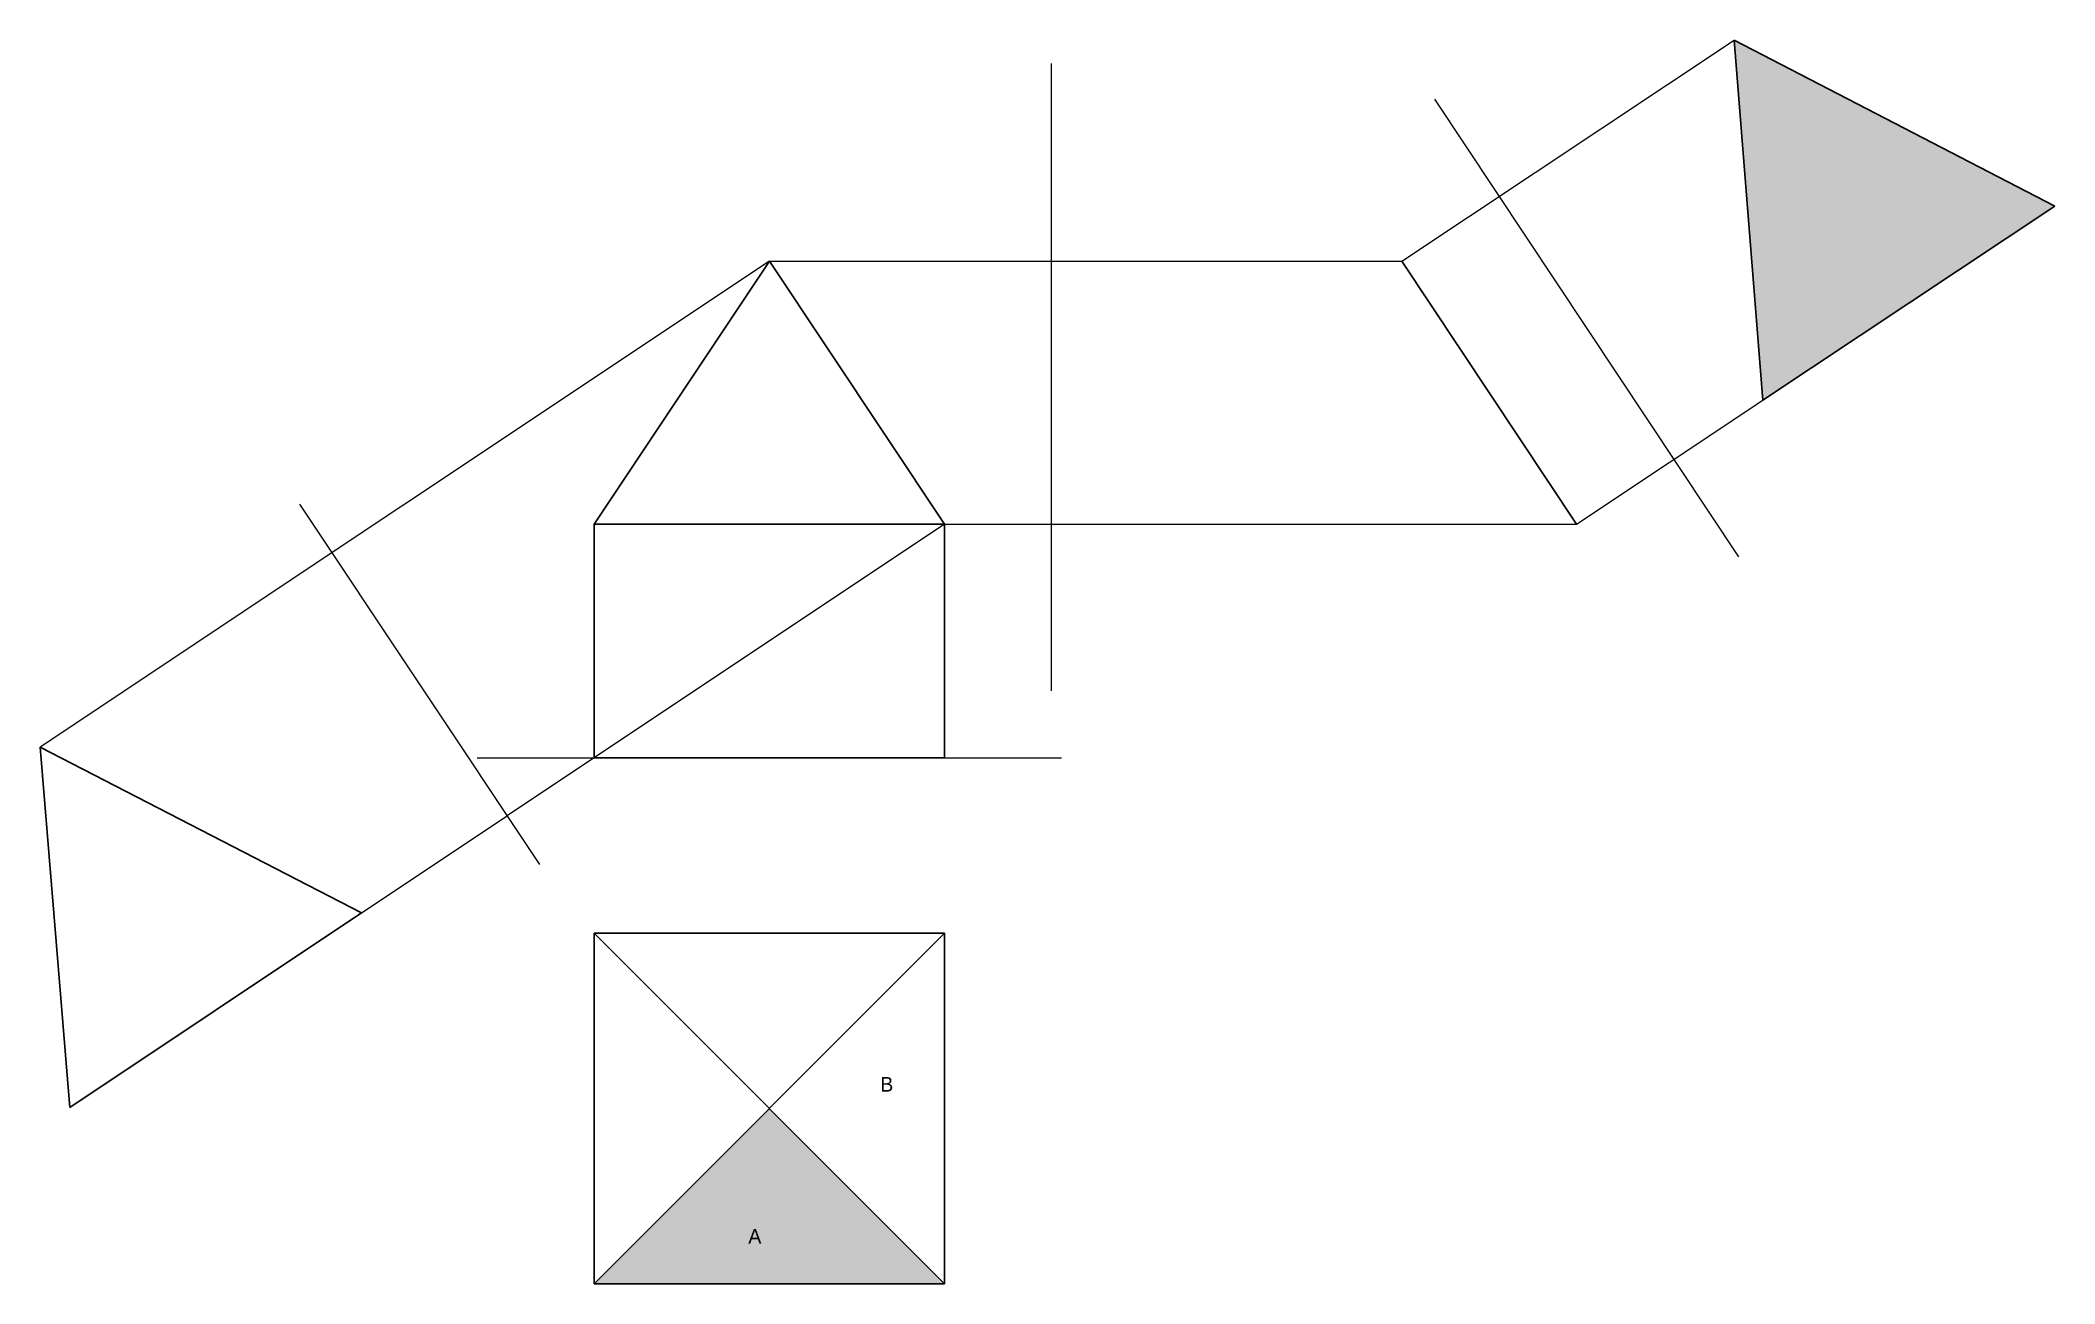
# Model space of a CAD drawing. Header units: millimetres. Extents: x -441 to 1862, y -1431 to 566.
# Drawn here: x 600.7 to 945.5, y -43.2 to 169.6 of the extents above; entities that cross this region are included whole.
import ezdxf

# ---------------------------------------------------------------- set-up
doc = ezdxf.new("R2010")
doc.units = ezdxf.units.MM
doc.layers.get('0').update_dxf_attribs({"color": 220})
doc.layers.add('construction', color=130, linetype='Continuous')
doc.layers.add('object', color=7, linetype='Continuous', lineweight=30)

msp = doc.modelspace()

# ---------------------------------------------------------------- texts
at = {"layer": 'construction'}
for s, p in [('B', (744.455, -10.3)), ('A', (721.867, -36.304))]:
    msp.add_text(s, height=2.5, dxfattribs=at).set_placement(p)

# ---------------------------------------------------------------- hatches: boundary and pattern name
at = {"layer": 'construction'}
h = msp.add_hatch(dxfattribs=at)
h.set_pattern_fill('DOTS', color=256)
h.set_pattern_definition([(0, (-340.0709, 389.1695), (0.79375, 1.5875), [0, -1.5875])])
h.paths.add_polyline_path([(755.471, -43.172), (725.471, -13.172), (695.471, -43.172)])
h.paths.add_polyline_path([(895.52, 108.004), (945.504, 141.195), (890.63, 169.599)])
h.paths.add_polyline_path([(721.242, -36.929), (724.159, -36.929), (724.159, -33.179), (721.242, -33.179)], flags=24)
h = msp.add_hatch(dxfattribs=at)
h.set_pattern_fill('AR-CONC', color=256)
h.set_pattern_definition([(50, (-340.07, 389.17), (182.185, -15.94), [19.05, -209.55]), (355, (-340.07, 389.17), (-35.243, 191.057), [15.24, -167.64]), (100.451, (-324.89, 387.84), (146.94, 175.118), [16.19, -178.09]), (46.184, (-340.07, 439.97), (271.08, -42.042), [28.575, -314.325]), (96.636, (-317.48, 436.47), (237.404, 247.426), [24.285, -267.136]), (351.184, (-340.07, 439.97), (237.404, 247.426), [22.86, -251.46]), (21, (-314.67, 427.27), (151.614, -102.265), [19.05, -209.55]), (326, (-314.67, 427.27), (61.802, 184.188), [15.24, -167.64]), (71.451, (-302.04, 418.75), (213.416, 81.923), [16.19, -178.09]), (37.5, (-340.07, 389.17), (3.0886, 84.555), [0, -165.608, 0, -170.18, 0, -168.275]), (7.5, (-340.07, 389.17), (66.82, 100.1806), [0, -97.028, 0, -161.798, 0, -64.135]), (327.5, (-396.71, 389.17), (135.5906, -5.7287), [0, -63.5, 0, -198.12, 0, -262.89]), (317.5, (-422.11, 389.17), (148.129, 25.426), [0, -82.55, 0, -131.572, 0, -186.69])])
h.paths.add_polyline_path([(725.471, -13.172), (755.471, -43.172), (755.471, 16.828)])
h.paths.add_polyline_path([(605.702, -13.018), (655.625, 20.264), (600.663, 48.623)])
h.paths.add_polyline_path([(743.83, -10.925), (746.747, -10.925), (746.747, -7.175), (743.83, -7.175)], flags=24)

# ---------------------------------------------------------------- linework, layer by layer
for p, q in [((773.75, 58.29), (773.75, 165.627)), ((839.347, 159.553), (891.357, 81.231)), ((645.039, 90.226), (686.133, 28.585)), ((675.471, 46.828), (695.471, 46.828)), ((755.471, 46.828), (775.471, 46.828))]:
    msp.add_line(p, q)
for p, q in [((833.75, 131.828), (890.63, 169.599)), ((725.471, 131.828), (600.663, 48.623)), ((725.471, 131.828), (833.75, 131.828)), ((863.632, 86.828), (895.52, 108.004)), ((755.471, 86.828), (680.586, 36.905)), ((755.471, 86.828), (863.632, 86.828)), ((655.625, 20.264), (680.586, 36.905))]:
    msp.add_line(p, q, dxfattribs=at)
at = {"layer": 'object'}
for p, q in [((890.63, 169.599), (895.52, 108.004)), ((890.63, 169.599), (945.504, 141.195)), ((895.52, 108.004), (945.504, 141.195)), ((725.471, 131.828), (695.471, 86.828)), ((725.471, 131.828), (755.471, 86.828)), ((833.75, 131.828), (863.632, 86.828)), ((695.471, 46.828), (695.471, 86.828)), ((695.471, 86.828), (755.471, 86.828)), ((755.471, 86.828), (755.471, 46.828)), ((600.663, 48.623), (655.625, 20.264)), ((600.663, 48.623), (605.702, -13.018)), ((695.471, 46.828), (755.471, 46.828)), ((655.625, 20.264), (605.702, -13.018)), ((695.471, 16.828), (755.471, 16.828)), ((695.471, -43.172), (695.471, 16.828)), ((695.471, 16.828), (755.471, -43.172)), ((695.471, -43.172), (755.471, 16.828)), ((755.471, 16.828), (755.471, -43.172)), ((755.471, -43.172), (695.471, -43.172))]:
    msp.add_line(p, q, dxfattribs=at)

msp.set_redraw_order([(e.dxf.handle, doc.entitydb.next_handle()) for e in msp.query("TEXT MTEXT ATTDEF DIMENSION ARC_DIMENSION")])  # texts and dimensions are drawn at this point

doc.saveas('drawing.dxf')
